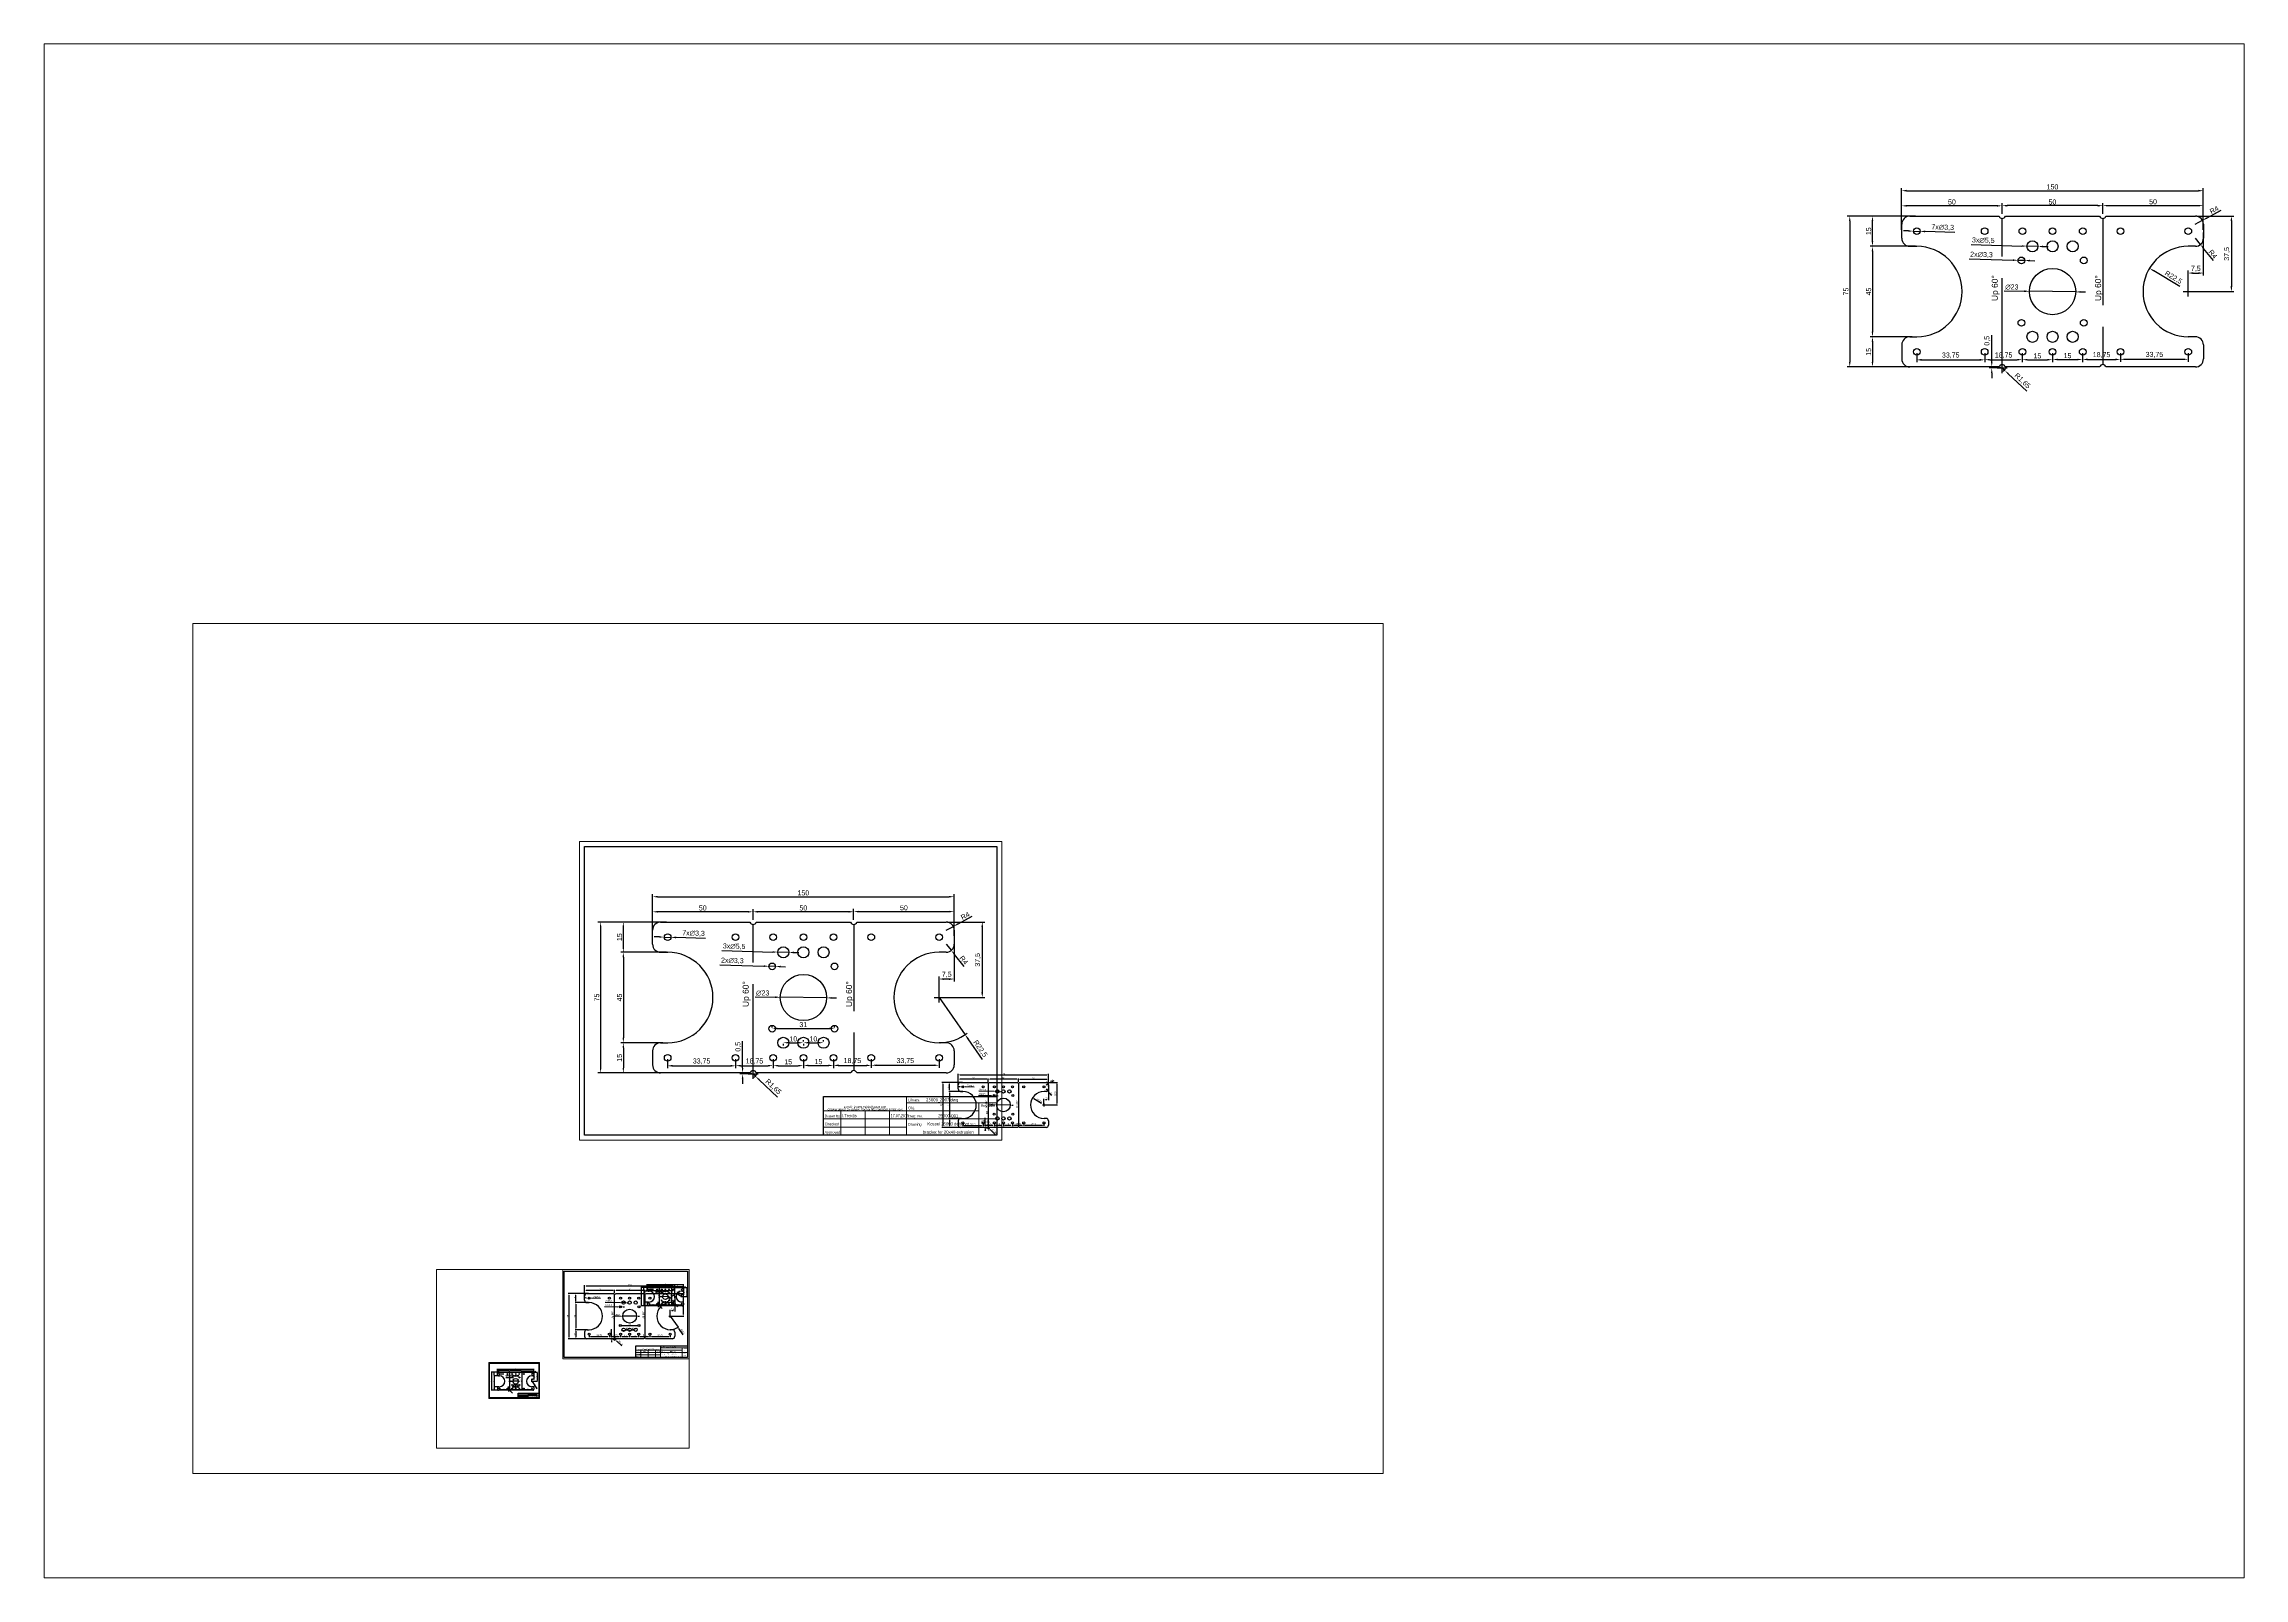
# Paper-space layout 'Layout1' of a CAD drawing. Header units: millimetres. Extents: x 0 to 408, y 0 to 285.
# The model-space entities are those that its viewports show. They can reach past a viewport. Long polylines and large blocks are cut down to what shows.
import ezdxf
from ezdxf.enums import TextEntityAlignment as Align

# ---------------------------------------------------------------- set-up
doc = ezdxf.new("R2010")
doc.units = ezdxf.units.MM
doc.linetypes.add('ACAD_ISO02W100', pattern=[15, 12, -3])
doc.layers.add('BORDER', color=7, linetype='Continuous')
doc.layers.add('Izmeri', color=1, linetype='Continuous', lineweight=25)
doc.layers.add('Neprintejas', color=2, linetype='Continuous', lineweight=15, plot=False)
doc.styles.add('ARIAL', font='Arial.ttf')
doc.styles.get("Standard").update_dxf_attribs({"font": 'Arial.ttf'})
doc.dimstyles.new('ISO-25', dxfattribs={"dimtxt": 2.5, "dimasz": 2.5, "dimexe": 1.25, "dimexo": 0.625, "dimtad": 1, "dimtxsty": 'Standard', "dimcen": 2.5, "dimadec": 0, "dimazin": 0, "dimtfac": 1, "dimtmove": 0, "dimatfit": 3, "dimfxl": 1, "dimarcsym": 0})

# ---------------------------------------------------------------- blocks, each defined once
blk = doc.blocks.new('A3')
for p, q in [((242.7, 43.4), (415, 43.4)), ((242.7, 5), (242.7, 43.4))]:
    blk.add_line(p, q)
at = {"lineweight": 15}
for p, q in [((242.7, 29.2), (325.2, 29.2)), ((259.7, 5), (259.7, 29.2)), ((283.9, 5), (283.9, 29.2)), ((308.2, 5), (308.2, 29.2)), ((325.2, 5), (325.2, 43.4)), ((325.2, 37.2), (415, 37.2)), ((325.2, 29.2), (397, 29.2)), ((397, 5), (397, 37.2)), ((242.7, 21.2), (325.2, 21.2)), ((242.7, 13.2), (325.2, 13.2)), ((325.2, 21.2), (415, 21.2))]:
    blk.add_line(p, q, dxfattribs=at)
blk.add_lwpolyline([(415, 5), (5, 5), (5, 292), (415, 292)], close=True)
at = {"layer": 'Neprintejas'}
blk.add_lwpolyline([(420, 0), (0, 0), (0, 297), (420, 297)], close=True, dxfattribs=at)
at = {"lineweight": 15, "style": 'ARIAL'}
for s, height, p in [('Drawn by', 2.6, (243.7, 22.9)), ('Obj.', 2.6, (326.7, 30.9)), ('Library.', 2.6, (326.7, 38.9)), ('Dwg. No.', 2.6, (326.7, 22.7)), ('Revision', 2.56, (399.1, 33.1)), ('Approved', 2.6, (243.7, 6.7)), ('Checked', 2.6, (243.7, 14.9)), ('Drawing', 2.6, (326.7, 14.7)), ('Scale', 2.56, (399.1, 17.1))]:
    blk.add_text(s, height=height, dxfattribs=at).set_placement(p)
at = {"lineweight": 15, "insert": (283.9, 29.2), "char_height": 5.76, "width": 82.553, "attachment_point": 8, "line_spacing_factor": 0.729225, "style": 'ARIAL'}
blk.add_mtext('{\\fArial|b0|i1|c186|p34;\\H0.34707x;e-mail.: imants.treidis@\\fArial|b0|i1|c0|p34;gmail.com\\POriginal design by Johann Rocholl http://deltabot.tumblr.com}', dxfattribs=at)
at = {"lineweight": 15, "insert": (344.6, 39.8), "char_height": 3, "width": 67.559, "attachment_point": 4, "style": 'ARIAL'}
blk.add_mtext('{\\fTahoma|b0|i0|c0|p34;\\C5;25000_2007.dwg}', dxfattribs=at)
at = {"layer": 'Izmeri', "color": 5, "lineweight": 15}
for tag, p in [('7', (260.8, 24.5)), ('9', (260.8, 16.5)), ('11', (260.8, 8.5)), ('10', (309.3, 16.5)), ('12', (309.3, 8.5))]:
    blk.add_attdef(tag, text='', height=3, dxfattribs=at).set_placement(p, align=Align.MIDDLE_LEFT)
at = {"layer": 'Izmeri', "color": 5, "lineweight": 15, "width": 0.7}
blk.add_attdef('8', text='', height=3, dxfattribs=at).set_placement((309.3, 24.5), align=Align.MIDDLE_LEFT)
at = {"layer": 'Izmeri', "color": 5, "lineweight": 15}
for tag, p in [('2', (366.6, 24.4)), ('1', (366.6, 32.5)), ('5', (405.1, 27.7)), ('4', (366.6, 8.1)), ('3', (366.6, 16.3)), ('6', (405.1, 11))]:
    blk.add_attdef(tag, text='', height=3, dxfattribs=at).set_placement(p, align=Align.MIDDLE_CENTER)
blk = doc.blocks.new('*D34')
at = {"layer": 'Defpoints', "color": 0, "transparency": 16777216}
for p in [(75, 50.1), (-75, 30), (75, 30)]:
    blk.add_point(p, dxfattribs=at)
at = {"layer": 'Izmeri', "color": 0, "lineweight": -2, "transparency": 16777216}
for p, q in [((-75, 30.6), (-75, 51.4)), ((-72.5, 50.1), (72.5, 50.1)), ((75, 30.6), (75, 51.4))]:
    blk.add_line(p, q, dxfattribs=at)
at = {"layer": 'Izmeri', "color": 0, "transparency": 16777216}
for points in [[(-72.5, 50.6), (-72.5, 49.7), (-75, 50.1)], [(72.5, 50.6), (72.5, 49.7), (75, 50.1)]]:
    blk.add_solid(points, dxfattribs=at)
at = {"layer": 'Izmeri', "color": 0, "transparency": 16777216, "insert": (0, 52), "char_height": 2.5, "attachment_point": 5}
blk.add_mtext('150', dxfattribs=at)
blk = doc.blocks.new('*D35')
at = {"layer": 'Defpoints', "color": 0, "transparency": 16777216}
for p in [(-89.5, 37.5), (-67.5, 37.5), (-67.5, 22.5)]:
    blk.add_point(p, dxfattribs=at)
at = {"layer": 'Izmeri', "color": 0, "lineweight": -2, "transparency": 16777216}
for p, q in [((-68.1, 37.5), (-90.7, 37.5)), ((-89.5, 25), (-89.5, 35)), ((-68.1, 22.5), (-90.7, 22.5))]:
    blk.add_line(p, q, dxfattribs=at)
at = {"layer": 'Izmeri', "color": 0, "transparency": 16777216}
for points in [[(-89.9, 35), (-89.1, 35), (-89.5, 37.5)], [(-89.9, 25), (-89.1, 25), (-89.5, 22.5)]]:
    blk.add_solid(points, dxfattribs=at)
at = {"layer": 'Izmeri', "color": 0, "transparency": 16777216, "insert": (-91.4, 30), "char_height": 2.5, "attachment_point": 5, "rotation": 90}
blk.add_mtext('15', dxfattribs=at)
blk = doc.blocks.new('*D36')
at = {"layer": 'Defpoints', "color": 0, "transparency": 16777216}
for p in [(-25, 42.7), (-25, 38), (25, 38)]:
    blk.add_point(p, dxfattribs=at)
at = {"layer": 'Izmeri', "color": 0, "lineweight": -2, "transparency": 16777216}
for p, q in [((-25, 38.6), (-25, 43.9)), ((25, 38.6), (25, 43.9)), ((22.5, 42.7), (-22.5, 42.7))]:
    blk.add_line(p, q, dxfattribs=at)
at = {"layer": 'Izmeri', "color": 0, "transparency": 16777216}
for points in [[(-22.5, 43.1), (-22.5, 42.2), (-25, 42.7)], [(22.5, 43.1), (22.5, 42.2), (25, 42.7)]]:
    blk.add_solid(points, dxfattribs=at)
at = {"layer": 'Izmeri', "color": 0, "transparency": 16777216, "insert": (0, 44.5), "char_height": 2.5, "attachment_point": 5}
blk.add_mtext('50', dxfattribs=at)
blk = doc.blocks.new('*D37')
at = {"layer": 'Defpoints', "color": 0, "transparency": 16777216}
for p in [(-75, 42.6), (-75, 37.5), (-25, 38)]:
    blk.add_point(p, dxfattribs=at)
at = {"layer": 'Izmeri', "color": 0, "lineweight": -2, "transparency": 16777216}
for p, q in [((-75, 38.1), (-75, 43.9)), ((-25, 38.6), (-25, 43.9)), ((-27.5, 42.6), (-72.5, 42.6))]:
    blk.add_line(p, q, dxfattribs=at)
at = {"layer": 'Izmeri', "color": 0, "transparency": 16777216}
for points in [[(-72.5, 43), (-72.5, 42.2), (-75, 42.6)], [(-27.5, 43), (-27.5, 42.2), (-25, 42.6)]]:
    blk.add_solid(points, dxfattribs=at)
at = {"layer": 'Izmeri', "color": 0, "transparency": 16777216, "insert": (-50, 44.5), "char_height": 2.5, "attachment_point": 5}
blk.add_mtext('50', dxfattribs=at)
blk = doc.blocks.new('*D38')
at = {"layer": 'Defpoints', "color": 0, "transparency": 16777216}
for p in [(25, 38), (75, 42.7), (75, 38)]:
    blk.add_point(p, dxfattribs=at)
at = {"layer": 'Izmeri', "color": 0, "lineweight": -2, "transparency": 16777216}
for p, q in [((25, 38.6), (25, 44)), ((75, 38.6), (75, 44)), ((27.5, 42.7), (72.5, 42.7))]:
    blk.add_line(p, q, dxfattribs=at)
at = {"layer": 'Izmeri', "color": 0, "transparency": 16777216}
for points in [[(27.5, 43.1), (27.5, 42.3), (25, 42.7)], [(72.5, 43.1), (72.5, 42.3), (75, 42.7)]]:
    blk.add_solid(points, dxfattribs=at)
at = {"layer": 'Izmeri', "color": 0, "transparency": 16777216, "insert": (50, 44.6), "char_height": 2.5, "attachment_point": 5}
blk.add_mtext('50', dxfattribs=at)
blk = doc.blocks.new('*D39')
at = {"layer": 'Defpoints', "color": 0, "transparency": 16777216}
for p in [(-67.5, -30), (-33.7, -30), (-33.7, -34)]:
    blk.add_point(p, dxfattribs=at)
at = {"layer": 'Izmeri', "color": 0, "lineweight": -2, "transparency": 16777216}
for p, q in [((-67.5, -30.6), (-67.5, -35.2)), ((-33.7, -30.6), (-33.7, -35.2)), ((-65, -34), (-36.2, -34))]:
    blk.add_line(p, q, dxfattribs=at)
at = {"layer": 'Izmeri', "color": 0, "transparency": 16777216}
for points in [[(-65, -33.5), (-65, -34.4), (-67.5, -34)], [(-36.2, -33.5), (-36.2, -34.4), (-33.7, -34)]]:
    blk.add_solid(points, dxfattribs=at)
at = {"layer": 'Izmeri', "color": 0, "transparency": 16777216, "insert": (-50.6, -31.8), "char_height": 2.5, "attachment_point": 5}
blk.add_mtext('33,75', dxfattribs=at)
blk = doc.blocks.new('*D40')
at = {"layer": 'Defpoints', "color": 0, "transparency": 16777216}
for p in [(-33.7, -30), (-15, -30), (-15, -33.9)]:
    blk.add_point(p, dxfattribs=at)
at = {"layer": 'Izmeri', "color": 0, "lineweight": -2, "transparency": 16777216}
for p, q in [((-33.7, -30.6), (-33.7, -35.1)), ((-15, -30.6), (-15, -35.1)), ((-31.2, -33.9), (-17.5, -33.9))]:
    blk.add_line(p, q, dxfattribs=at)
at = {"layer": 'Izmeri', "color": 0, "transparency": 16777216}
for points in [[(-31.2, -33.5), (-31.2, -34.3), (-33.7, -33.9)], [(-17.5, -33.5), (-17.5, -34.3), (-15, -33.9)]]:
    blk.add_solid(points, dxfattribs=at)
at = {"layer": 'Izmeri', "color": 0, "transparency": 16777216, "insert": (-24.3, -31.8), "char_height": 2.5, "attachment_point": 5}
blk.add_mtext('18,75', dxfattribs=at)
blk = doc.blocks.new('*D41')
at = {"layer": 'Defpoints', "color": 0, "transparency": 16777216}
for p in [(-15, -30), (0, -30), (0, -33.9)]:
    blk.add_point(p, dxfattribs=at)
at = {"layer": 'Izmeri', "color": 0, "lineweight": -2, "transparency": 16777216}
for p, q in [((-15, -30.6), (-15, -35.1)), ((0, -30.6), (0, -35.1)), ((-12.5, -33.9), (-2.5, -33.9))]:
    blk.add_line(p, q, dxfattribs=at)
at = {"layer": 'Izmeri', "color": 0, "transparency": 16777216}
for points in [[(-12.5, -33.5), (-12.5, -34.3), (-15, -33.9)], [(-2.5, -33.5), (-2.5, -34.3), (0, -33.9)]]:
    blk.add_solid(points, dxfattribs=at)
at = {"layer": 'Izmeri', "color": 0, "transparency": 16777216, "insert": (-7.5, -32), "char_height": 2.5, "attachment_point": 5}
blk.add_mtext('15', dxfattribs=at)
blk = doc.blocks.new('*D42')
at = {"layer": 'Defpoints', "color": 0, "transparency": 16777216}
for p in [(0, -30), (15, -30), (15, -33.8)]:
    blk.add_point(p, dxfattribs=at)
at = {"layer": 'Izmeri', "color": 0, "lineweight": -2, "transparency": 16777216}
for p, q in [((0, -30.6), (0, -35.1)), ((15, -30.6), (15, -35.1)), ((2.5, -33.8), (12.5, -33.8))]:
    blk.add_line(p, q, dxfattribs=at)
at = {"layer": 'Izmeri', "color": 0, "transparency": 16777216}
for points in [[(2.5, -33.4), (2.5, -34.2), (0, -33.8)], [(12.5, -33.4), (12.5, -34.2), (15, -33.8)]]:
    blk.add_solid(points, dxfattribs=at)
at = {"layer": 'Izmeri', "color": 0, "transparency": 16777216, "insert": (7.5, -31.9), "char_height": 2.5, "attachment_point": 5}
blk.add_mtext('15', dxfattribs=at)
blk = doc.blocks.new('*D43')
at = {"layer": 'Defpoints', "color": 0, "transparency": 16777216}
for p in [(15, -30), (33.8, -30), (33.8, -33.8)]:
    blk.add_point(p, dxfattribs=at)
at = {"layer": 'Izmeri', "color": 0, "lineweight": -2, "transparency": 16777216}
for p, q in [((15, -30.6), (15, -35)), ((33.8, -30.6), (33.8, -35)), ((17.5, -33.8), (31.3, -33.8))]:
    blk.add_line(p, q, dxfattribs=at)
at = {"layer": 'Izmeri', "color": 0, "transparency": 16777216}
for points in [[(17.5, -33.3), (17.5, -34.2), (15, -33.8)], [(31.3, -33.3), (31.3, -34.2), (33.8, -33.8)]]:
    blk.add_solid(points, dxfattribs=at)
at = {"layer": 'Izmeri', "color": 0, "transparency": 16777216, "insert": (24.4, -31.6), "char_height": 2.5, "attachment_point": 5}
blk.add_mtext('18,75', dxfattribs=at)
blk = doc.blocks.new('*D44')
at = {"layer": 'Defpoints', "color": 0, "transparency": 16777216}
for p in [(33.8, -30), (67.5, -30), (67.5, -33.7)]:
    blk.add_point(p, dxfattribs=at)
at = {"layer": 'Izmeri', "color": 0, "lineweight": -2, "transparency": 16777216}
for p, q in [((33.8, -30.6), (33.8, -34.9)), ((67.5, -30.6), (67.5, -34.9)), ((36.3, -33.7), (65, -33.7))]:
    blk.add_line(p, q, dxfattribs=at)
at = {"layer": 'Izmeri', "color": 0, "transparency": 16777216}
for points in [[(36.3, -33.3), (36.3, -34.1), (33.8, -33.7)], [(65, -33.3), (65, -34.1), (67.5, -33.7)]]:
    blk.add_solid(points, dxfattribs=at)
at = {"layer": 'Izmeri', "color": 0, "transparency": 16777216, "insert": (50.7, -31.5), "char_height": 2.5, "attachment_point": 5}
blk.add_mtext('33,75', dxfattribs=at)
blk = doc.blocks.new('*D45')
at = {"layer": 'Defpoints', "color": 0, "transparency": 16777216}
for p in [(-67.5, 37.5), (-100.8, -37.5), (-67.5, -37.5)]:
    blk.add_point(p, dxfattribs=at)
at = {"layer": 'Izmeri', "color": 0, "lineweight": -2, "transparency": 16777216}
for p, q in [((-68.1, 37.5), (-102.1, 37.5)), ((-100.8, 35), (-100.8, -35)), ((-68.1, -37.5), (-102.1, -37.5))]:
    blk.add_line(p, q, dxfattribs=at)
at = {"layer": 'Izmeri', "color": 0, "transparency": 16777216}
for points in [[(-101.2, 35), (-100.4, 35), (-100.8, 37.5)], [(-101.2, -35), (-100.4, -35), (-100.8, -37.5)]]:
    blk.add_solid(points, dxfattribs=at)
at = {"layer": 'Izmeri', "color": 0, "transparency": 16777216, "insert": (-102.7, 0), "char_height": 2.5, "attachment_point": 5, "rotation": 90}
blk.add_mtext('75', dxfattribs=at)
blk = doc.blocks.new('*D46')
at = {"layer": 'Defpoints', "color": 0, "transparency": 16777216}
for p in [(-71, -22.5), (-89.5, -37.5), (-71, -37.5)]:
    blk.add_point(p, dxfattribs=at)
at = {"layer": 'Izmeri', "color": 0, "lineweight": -2, "transparency": 16777216}
for p, q in [((-71.6, -22.5), (-90.7, -22.5)), ((-89.5, -25), (-89.5, -35)), ((-71.6, -37.5), (-90.7, -37.5))]:
    blk.add_line(p, q, dxfattribs=at)
at = {"layer": 'Izmeri', "color": 0, "transparency": 16777216}
for points in [[(-89.9, -25), (-89.1, -25), (-89.5, -22.5)], [(-89.9, -35), (-89.1, -35), (-89.5, -37.5)]]:
    blk.add_solid(points, dxfattribs=at)
at = {"layer": 'Izmeri', "color": 0, "transparency": 16777216, "insert": (-91.4, -30), "char_height": 2.5, "attachment_point": 5, "rotation": 90}
blk.add_mtext('15', dxfattribs=at)
blk = doc.blocks.new('*D47')
at = {"layer": 'Defpoints', "color": 0, "transparency": 16777216}
for p in [(-69.1, 30), (-65.8, 29.9)]:
    blk.add_point(p, dxfattribs=at)
at = {"layer": 'Izmeri', "color": 0, "lineweight": -2, "transparency": 16777216}
for p, q in [((-71.6, 30.1), (-74.1, 30.2)), ((-69.1, 30), (-65.8, 29.9)), ((-48.6, 29.4), (-63.3, 29.9))]:
    blk.add_line(p, q, dxfattribs=at)
at = {"layer": 'Izmeri', "color": 0, "transparency": 16777216}
for points in [[(-71.6, 30.5), (-71.6, 29.7), (-69.1, 30)], [(-63.3, 30.3), (-63.3, 29.4), (-65.8, 29.9)]]:
    blk.add_solid(points, dxfattribs=at)
at = {"layer": 'Izmeri', "color": 0, "transparency": 16777216, "insert": (-54.6, 31.8), "char_height": 2.5, "attachment_point": 5, "rotation": 358.3085}
blk.add_mtext('7x∅3,3', dxfattribs=at)
blk = doc.blocks.new('*D48')
at = {"layer": 'Defpoints', "color": 0, "transparency": 16777216}
for p in [(-12.7, 22.6), (-7.2, 22.4)]:
    blk.add_point(p, dxfattribs=at)
at = {"layer": 'Izmeri', "color": 0, "lineweight": -2, "transparency": 16777216}
for p, q in [((-40.5, 23.3), (-15.2, 22.6)), ((-7.2, 22.4), (-12.7, 22.6)), ((-4.7, 22.3), (-2.2, 22.3))]:
    blk.add_line(p, q, dxfattribs=at)
at = {"layer": 'Izmeri', "color": 0, "transparency": 16777216}
for points in [[(-15.2, 23), (-15.2, 22.2), (-12.7, 22.6)], [(-4.7, 22.8), (-4.7, 21.9), (-7.2, 22.4)]]:
    blk.add_solid(points, dxfattribs=at)
at = {"layer": 'Izmeri', "color": 0, "transparency": 16777216, "insert": (-34.4, 25.3), "char_height": 2.5, "attachment_point": 5, "rotation": 358.4952}
blk.add_mtext('3x∅5,5', dxfattribs=at)
blk = doc.blocks.new('*D49')
at = {"layer": 'Defpoints', "color": 0, "transparency": 16777216}
for p in [(-17.1, 15.5), (-13.8, 15.4)]:
    blk.add_point(p, dxfattribs=at)
at = {"layer": 'Izmeri', "color": 0, "lineweight": -2, "transparency": 16777216}
for p, q in [((-41.5, 16.2), (-19.6, 15.6)), ((-13.8, 15.4), (-17.1, 15.5)), ((-11.3, 15.4), (-8.8, 15.3))]:
    blk.add_line(p, q, dxfattribs=at)
at = {"layer": 'Izmeri', "color": 0, "transparency": 16777216}
for points in [[(-19.6, 16), (-19.6, 15.2), (-17.1, 15.5)], [(-11.3, 15.8), (-11.3, 14.9), (-13.8, 15.4)]]:
    blk.add_solid(points, dxfattribs=at)
at = {"layer": 'Izmeri', "color": 0, "transparency": 16777216, "insert": (-35.3, 18.2), "char_height": 2.5, "attachment_point": 5, "rotation": 358.3813}
blk.add_mtext('2x∅3,3', dxfattribs=at)
blk = doc.blocks.new('*D50')
at = {"layer": 'Defpoints', "color": 0, "transparency": 16777216}
for p in [(-11.5, 0.1), (11.5, -0.2)]:
    blk.add_point(p, dxfattribs=at)
at = {"layer": 'Izmeri', "color": 0, "lineweight": -2, "transparency": 16777216}
for p, q in [((-24, 0.3), (-14, 0.2)), ((11.5, -0.2), (-11.5, 0.1)), ((14, -0.2), (16.5, -0.2))]:
    blk.add_line(p, q, dxfattribs=at)
at = {"layer": 'Izmeri', "color": 0, "transparency": 16777216}
for points in [[(-14, 0.6), (-14, -0.3), (-11.5, 0.1)], [(14, 0.2), (14, -0.6), (11.5, -0.2)]]:
    blk.add_solid(points, dxfattribs=at)
at = {"layer": 'Izmeri', "color": 0, "transparency": 16777216, "insert": (-20.2, 2.2), "char_height": 2.5, "attachment_point": 5, "rotation": 359.2676}
blk.add_mtext('∅23', dxfattribs=at)
blk = doc.blocks.new('*D51')
at = {"layer": 'Defpoints', "color": 0, "transparency": 16777216}
for p in [(48.2, 11.6), (67.5, 0)]:
    blk.add_point(p, dxfattribs=at)
at = {"layer": 'Izmeri', "color": 0, "lineweight": -2, "transparency": 16777216}
blk.add_line((63.4, 2.5), (50.4, 10.3), dxfattribs=at)
at = {"layer": 'Izmeri', "color": 0, "transparency": 16777216}
blk.add_solid([(50.6, 10.6), (50.2, 9.9), (48.2, 11.6)], dxfattribs=at)
at = {"layer": 'Izmeri', "color": 0, "transparency": 16777216, "insert": (60.1, 6.9), "char_height": 2.5, "attachment_point": 5, "rotation": 329.0343}
blk.add_mtext('R22,5', dxfattribs=at)
blk = doc.blocks.new('*D52')
at = {"layer": 'Defpoints', "color": 0, "transparency": 16777216}
for p in [(71, 26.5), (73.5, 23.4)]:
    blk.add_point(p, dxfattribs=at)
at = {"layer": 'Izmeri', "color": 0, "lineweight": -2, "transparency": 16777216}
for p, q in [((71, 26.5), (73.5, 23.4)), ((80, 15.4), (75.1, 21.4))]:
    blk.add_line(p, q, dxfattribs=at)
at = {"layer": 'Izmeri', "color": 0, "transparency": 16777216}
blk.add_solid([(75.4, 21.7), (74.8, 21.2), (73.5, 23.4)], dxfattribs=at)
at = {"layer": 'Izmeri', "color": 0, "transparency": 16777216, "insert": (79.8, 18.6), "char_height": 2.5, "attachment_point": 5, "rotation": 308.8697}
blk.add_mtext('R4', dxfattribs=at)
blk = doc.blocks.new('*D53')
at = {"layer": 'Defpoints', "color": 0, "transparency": 16777216}
for p in [(71, 33.5), (74.6, 35.4)]:
    blk.add_point(p, dxfattribs=at)
at = {"layer": 'Izmeri', "color": 0, "lineweight": -2, "transparency": 16777216}
for p, q in [((71, 33.5), (74.6, 35.4)), ((83.7, 40.2), (76.8, 36.5))]:
    blk.add_line(p, q, dxfattribs=at)
at = {"layer": 'Izmeri', "color": 0, "transparency": 16777216}
blk.add_solid([(76.6, 36.9), (77, 36.2), (74.6, 35.4)], dxfattribs=at)
at = {"layer": 'Izmeri', "color": 0, "transparency": 16777216, "insert": (80.4, 40.6), "char_height": 2.5, "attachment_point": 5, "rotation": 27.893}
blk.add_mtext('R4', dxfattribs=at)
blk = doc.blocks.new('*D54')
at = {"layer": 'Defpoints', "color": 0, "transparency": 16777216}
for p in [(-25, -38), (-23.8, -39.2)]:
    blk.add_point(p, dxfattribs=at)
at = {"layer": 'Izmeri', "color": 0, "lineweight": -2, "transparency": 16777216}
for p, q in [((-25, -38), (-23.8, -39.2)), ((-12.8, -49.5), (-22, -40.9))]:
    blk.add_line(p, q, dxfattribs=at)
blk.add_arc((-25, -38), 1.65, 273.1684, 355.9368, dxfattribs=at)
at = {"layer": 'Izmeri', "color": 0, "transparency": 16777216}
blk.add_solid([(-21.7, -40.6), (-22.2, -41.2), (-23.8, -39.2)], dxfattribs=at)
at = {"layer": 'Izmeri', "color": 0, "transparency": 16777216, "insert": (-15, -44.5), "char_height": 2.5, "attachment_point": 5, "rotation": 316.5743}
blk.add_mtext('R1,65', dxfattribs=at)
blk = doc.blocks.new('*D55')
at = {"layer": 'Defpoints', "color": 0, "transparency": 16777216}
for p in [(-30.2, -37.5), (-26.5, -37.5), (-25, -38)]:
    blk.add_point(p, dxfattribs=at)
at = {"layer": 'Izmeri', "color": 0, "lineweight": -2, "transparency": 16777216}
for p, q in [((-30.2, -35), (-30.2, -21.7)), ((-27.2, -37.5), (-31.5, -37.5)), ((-25.6, -38), (-31.5, -38)), ((-30.2, -38), (-30.2, -37.5)), ((-30.2, -40.5), (-30.2, -43))]:
    blk.add_line(p, q, dxfattribs=at)
at = {"layer": 'Izmeri', "color": 0, "transparency": 16777216}
for points in [[(-30.6, -35), (-29.8, -35), (-30.2, -37.5)], [(-30.6, -40.5), (-29.8, -40.5), (-30.2, -38)]]:
    blk.add_solid(points, dxfattribs=at)
at = {"layer": 'Izmeri', "color": 0, "transparency": 16777216, "insert": (-32.4, -24.5), "char_height": 2.5, "attachment_point": 5, "rotation": 90}
blk.add_mtext('0,5', dxfattribs=at)
blk = doc.blocks.new('*D56')
at = {"layer": 'Defpoints', "color": 0, "transparency": 16777216}
for p in [(71, 37.5), (67.5, 0), (89, 0)]:
    blk.add_point(p, dxfattribs=at)
at = {"layer": 'Izmeri', "color": 0, "lineweight": -2, "transparency": 16777216}
for p, q in [((71.7, 37.5), (90.2, 37.5)), ((89, 35), (89, 2.5)), ((68.2, 0), (90.2, 0))]:
    blk.add_line(p, q, dxfattribs=at)
at = {"layer": 'Izmeri', "color": 0, "transparency": 16777216}
for points in [[(88.5, 35), (89.4, 35), (89, 37.5)], [(88.5, 2.5), (89.4, 2.5), (89, 0)]]:
    blk.add_solid(points, dxfattribs=at)
at = {"layer": 'Izmeri', "color": 0, "transparency": 16777216, "insert": (86.8, 18.7), "char_height": 2.5, "attachment_point": 5, "rotation": 90}
blk.add_mtext('37,5', dxfattribs=at)
blk = doc.blocks.new('*D57')
at = {"layer": 'Defpoints', "color": 0, "transparency": 16777216}
for p in [(75, 30), (75, 9.2), (67.5, 0)]:
    blk.add_point(p, dxfattribs=at)
at = {"layer": 'Izmeri', "color": 0, "lineweight": -2, "transparency": 16777216}
for p, q in [((75, 29.4), (75, 7.9)), ((67.5, 0.6), (67.5, 10.4)), ((70, 9.2), (72.5, 9.2))]:
    blk.add_line(p, q, dxfattribs=at)
at = {"layer": 'Izmeri', "color": 0, "transparency": 16777216}
for points in [[(70, 9.6), (70, 8.7), (67.5, 9.2)], [(72.5, 9.6), (72.5, 8.7), (75, 9.2)]]:
    blk.add_solid(points, dxfattribs=at)
at = {"layer": 'Izmeri', "color": 0, "transparency": 16777216, "insert": (71.3, 11.3), "char_height": 2.5, "attachment_point": 5}
blk.add_mtext('7,5', dxfattribs=at)
blk = doc.blocks.new('*D58')
at = {"layer": 'Defpoints', "color": 0, "transparency": 16777216}
for p in [(-69.2, 22.5), (-89.5, -22.5), (-69.2, -22.5)]:
    blk.add_point(p, dxfattribs=at)
at = {"layer": 'Izmeri', "color": 0, "lineweight": -2, "transparency": 16777216}
for p, q in [((-69.8, 22.5), (-90.7, 22.5)), ((-89.5, 20), (-89.5, -20)), ((-69.8, -22.5), (-90.7, -22.5))]:
    blk.add_line(p, q, dxfattribs=at)
at = {"layer": 'Izmeri', "color": 0, "transparency": 16777216}
for points in [[(-89.9, 20), (-89.1, 20), (-89.5, 22.5)], [(-89.9, -20), (-89.1, -20), (-89.5, -22.5)]]:
    blk.add_solid(points, dxfattribs=at)
at = {"layer": 'Izmeri', "color": 0, "transparency": 16777216, "insert": (-91.4, 0), "char_height": 2.5, "attachment_point": 5, "rotation": 90}
blk.add_mtext('45', dxfattribs=at)
blk = doc.blocks.new('*D85')
at = {"layer": 'Defpoints', "color": 0, "transparency": 16777216}
for p in [(-546.1, -300.9), (-696.1, -321), (-546.1, -321)]:
    blk.add_point(p, dxfattribs=at)
at = {"layer": 'Izmeri', "color": 0, "lineweight": -2, "transparency": 16777216}
for p, q in [((-696.1, -320.4), (-696.1, -299.6)), ((-693.6, -300.9), (-548.6, -300.9)), ((-546.1, -320.4), (-546.1, -299.6))]:
    blk.add_line(p, q, dxfattribs=at)
at = {"layer": 'Izmeri', "color": 0, "transparency": 16777216}
for points in [[(-693.6, -300.5), (-693.6, -301.3), (-696.1, -300.9)], [(-548.6, -300.5), (-548.6, -301.3), (-546.1, -300.9)]]:
    blk.add_solid(points, dxfattribs=at)
at = {"layer": 'Izmeri', "color": 0, "transparency": 16777216, "insert": (-621.1, -299), "char_height": 2.5, "attachment_point": 5}
blk.add_mtext('150', dxfattribs=at)
blk = doc.blocks.new('*D86')
at = {"layer": 'Defpoints', "color": 0, "transparency": 16777216}
for p in [(-710.6, -313.5), (-688.6, -313.5), (-688.6, -328.5)]:
    blk.add_point(p, dxfattribs=at)
at = {"layer": 'Izmeri', "color": 0, "lineweight": -2, "transparency": 16777216}
for p, q in [((-689.2, -313.5), (-711.8, -313.5)), ((-710.6, -326), (-710.6, -316)), ((-689.2, -328.5), (-711.8, -328.5))]:
    blk.add_line(p, q, dxfattribs=at)
at = {"layer": 'Izmeri', "color": 0, "transparency": 16777216}
for points in [[(-711, -316), (-710.2, -316), (-710.6, -313.5)], [(-711, -326), (-710.2, -326), (-710.6, -328.5)]]:
    blk.add_solid(points, dxfattribs=at)
at = {"layer": 'Izmeri', "color": 0, "transparency": 16777216, "insert": (-712.5, -321), "char_height": 2.5, "attachment_point": 5, "rotation": 90}
blk.add_mtext('15', dxfattribs=at)
blk = doc.blocks.new('*D87')
at = {"layer": 'Defpoints', "color": 0, "transparency": 16777216}
for p in [(-646.1, -308.4), (-646.1, -313), (-596.1, -313)]:
    blk.add_point(p, dxfattribs=at)
at = {"layer": 'Izmeri', "color": 0, "lineweight": -2, "transparency": 16777216}
for p, q in [((-646.1, -312.4), (-646.1, -307.1)), ((-598.6, -308.4), (-643.6, -308.4)), ((-596.1, -312.4), (-596.1, -307.1))]:
    blk.add_line(p, q, dxfattribs=at)
at = {"layer": 'Izmeri', "color": 0, "transparency": 16777216}
for points in [[(-643.6, -307.9), (-643.6, -308.8), (-646.1, -308.4)], [(-598.6, -307.9), (-598.6, -308.8), (-596.1, -308.4)]]:
    blk.add_solid(points, dxfattribs=at)
at = {"layer": 'Izmeri', "color": 0, "transparency": 16777216, "insert": (-621.1, -306.5), "char_height": 2.5, "attachment_point": 5}
blk.add_mtext('50', dxfattribs=at)
blk = doc.blocks.new('*D88')
at = {"layer": 'Defpoints', "color": 0, "transparency": 16777216}
for p in [(-696.1, -308.4), (-696.1, -313.5), (-646.1, -313)]:
    blk.add_point(p, dxfattribs=at)
at = {"layer": 'Izmeri', "color": 0, "lineweight": -2, "transparency": 16777216}
for p, q in [((-696.1, -312.9), (-696.1, -307.1)), ((-648.6, -308.4), (-693.6, -308.4)), ((-646.1, -312.4), (-646.1, -307.1))]:
    blk.add_line(p, q, dxfattribs=at)
at = {"layer": 'Izmeri', "color": 0, "transparency": 16777216}
for points in [[(-693.6, -308), (-693.6, -308.8), (-696.1, -308.4)], [(-648.6, -308), (-648.6, -308.8), (-646.1, -308.4)]]:
    blk.add_solid(points, dxfattribs=at)
at = {"layer": 'Izmeri', "color": 0, "transparency": 16777216, "insert": (-671.1, -306.5), "char_height": 2.5, "attachment_point": 5}
blk.add_mtext('50', dxfattribs=at)
blk = doc.blocks.new('*D89')
at = {"layer": 'Defpoints', "color": 0, "transparency": 16777216}
for p in [(-596.1, -313), (-546.1, -308.3), (-546.1, -313)]:
    blk.add_point(p, dxfattribs=at)
at = {"layer": 'Izmeri', "color": 0, "lineweight": -2, "transparency": 16777216}
for p, q in [((-596.1, -312.4), (-596.1, -307)), ((-593.6, -308.3), (-548.6, -308.3)), ((-546.1, -312.4), (-546.1, -307))]:
    blk.add_line(p, q, dxfattribs=at)
at = {"layer": 'Izmeri', "color": 0, "transparency": 16777216}
for points in [[(-593.6, -307.9), (-593.6, -308.7), (-596.1, -308.3)], [(-548.6, -307.9), (-548.6, -308.7), (-546.1, -308.3)]]:
    blk.add_solid(points, dxfattribs=at)
at = {"layer": 'Izmeri', "color": 0, "transparency": 16777216, "insert": (-571.1, -306.4), "char_height": 2.5, "attachment_point": 5}
blk.add_mtext('50', dxfattribs=at)
blk = doc.blocks.new('*D90')
at = {"layer": 'Defpoints', "color": 0, "transparency": 16777216}
for p in [(-688.6, -381), (-654.8, -381), (-654.8, -385)]:
    blk.add_point(p, dxfattribs=at)
at = {"layer": 'Izmeri', "color": 0, "lineweight": -2, "transparency": 16777216}
for p, q in [((-688.6, -381.6), (-688.6, -386.2)), ((-654.8, -381.6), (-654.8, -386.2)), ((-686.1, -385), (-657.3, -385))]:
    blk.add_line(p, q, dxfattribs=at)
at = {"layer": 'Izmeri', "color": 0, "transparency": 16777216}
for points in [[(-686.1, -384.5), (-686.1, -385.4), (-688.6, -385)], [(-657.3, -384.5), (-657.3, -385.4), (-654.8, -385)]]:
    blk.add_solid(points, dxfattribs=at)
at = {"layer": 'Izmeri', "color": 0, "transparency": 16777216, "insert": (-671.7, -382.8), "char_height": 2.5, "attachment_point": 5}
blk.add_mtext('33,75', dxfattribs=at)
blk = doc.blocks.new('*D91')
at = {"layer": 'Defpoints', "color": 0, "transparency": 16777216}
for p in [(-654.8, -381), (-636.1, -381), (-636.1, -384.9)]:
    blk.add_point(p, dxfattribs=at)
at = {"layer": 'Izmeri', "color": 0, "lineweight": -2, "transparency": 16777216}
for p, q in [((-654.8, -381.6), (-654.8, -386.1)), ((-636.1, -381.6), (-636.1, -386.1)), ((-652.3, -384.9), (-638.6, -384.9))]:
    blk.add_line(p, q, dxfattribs=at)
at = {"layer": 'Izmeri', "color": 0, "transparency": 16777216}
for points in [[(-652.3, -384.5), (-652.3, -385.3), (-654.8, -384.9)], [(-638.6, -384.5), (-638.6, -385.3), (-636.1, -384.9)]]:
    blk.add_solid(points, dxfattribs=at)
at = {"layer": 'Izmeri', "color": 0, "transparency": 16777216, "insert": (-645.4, -382.8), "char_height": 2.5, "attachment_point": 5}
blk.add_mtext('18,75', dxfattribs=at)
blk = doc.blocks.new('*D92')
at = {"layer": 'Defpoints', "color": 0, "transparency": 16777216}
for p in [(-636.1, -381), (-621.1, -381), (-621.1, -384.9)]:
    blk.add_point(p, dxfattribs=at)
at = {"layer": 'Izmeri', "color": 0, "lineweight": -2, "transparency": 16777216}
for p, q in [((-636.1, -381.6), (-636.1, -386.1)), ((-621.1, -381.6), (-621.1, -386.1)), ((-633.6, -384.9), (-623.6, -384.9))]:
    blk.add_line(p, q, dxfattribs=at)
at = {"layer": 'Izmeri', "color": 0, "transparency": 16777216}
for points in [[(-633.6, -384.5), (-633.6, -385.3), (-636.1, -384.9)], [(-623.6, -384.5), (-623.6, -385.3), (-621.1, -384.9)]]:
    blk.add_solid(points, dxfattribs=at)
at = {"layer": 'Izmeri', "color": 0, "transparency": 16777216, "insert": (-628.6, -383), "char_height": 2.5, "attachment_point": 5}
blk.add_mtext('15', dxfattribs=at)
blk = doc.blocks.new('*D93')
at = {"layer": 'Defpoints', "color": 0, "transparency": 16777216}
for p in [(-621.1, -381), (-606.1, -381), (-606.1, -384.8)]:
    blk.add_point(p, dxfattribs=at)
at = {"layer": 'Izmeri', "color": 0, "lineweight": -2, "transparency": 16777216}
for p, q in [((-621.1, -381.6), (-621.1, -386.1)), ((-606.1, -381.6), (-606.1, -386.1)), ((-618.6, -384.8), (-608.6, -384.8))]:
    blk.add_line(p, q, dxfattribs=at)
at = {"layer": 'Izmeri', "color": 0, "transparency": 16777216}
for points in [[(-618.6, -384.4), (-618.6, -385.2), (-621.1, -384.8)], [(-608.6, -384.4), (-608.6, -385.2), (-606.1, -384.8)]]:
    blk.add_solid(points, dxfattribs=at)
at = {"layer": 'Izmeri', "color": 0, "transparency": 16777216, "insert": (-613.6, -382.9), "char_height": 2.5, "attachment_point": 5}
blk.add_mtext('15', dxfattribs=at)
blk = doc.blocks.new('*D94')
at = {"layer": 'Defpoints', "color": 0, "transparency": 16777216}
for p in [(-606.1, -381), (-587.3, -381), (-587.3, -384.8)]:
    blk.add_point(p, dxfattribs=at)
at = {"layer": 'Izmeri', "color": 0, "lineweight": -2, "transparency": 16777216}
for p, q in [((-606.1, -381.6), (-606.1, -386)), ((-587.3, -381.6), (-587.3, -386)), ((-603.6, -384.8), (-589.8, -384.8))]:
    blk.add_line(p, q, dxfattribs=at)
at = {"layer": 'Izmeri', "color": 0, "transparency": 16777216}
for points in [[(-603.6, -384.3), (-603.6, -385.2), (-606.1, -384.8)], [(-589.8, -384.3), (-589.8, -385.2), (-587.3, -384.8)]]:
    blk.add_solid(points, dxfattribs=at)
at = {"layer": 'Izmeri', "color": 0, "transparency": 16777216, "insert": (-596.7, -382.6), "char_height": 2.5, "attachment_point": 5}
blk.add_mtext('18,75', dxfattribs=at)
blk = doc.blocks.new('*D95')
at = {"layer": 'Defpoints', "color": 0, "transparency": 16777216}
for p in [(-587.3, -381), (-553.6, -381), (-553.6, -384.7)]:
    blk.add_point(p, dxfattribs=at)
at = {"layer": 'Izmeri', "color": 0, "lineweight": -2, "transparency": 16777216}
for p, q in [((-587.3, -381.6), (-587.3, -385.9)), ((-553.6, -381.6), (-553.6, -385.9)), ((-584.8, -384.7), (-556.1, -384.7))]:
    blk.add_line(p, q, dxfattribs=at)
at = {"layer": 'Izmeri', "color": 0, "transparency": 16777216}
for points in [[(-584.8, -384.3), (-584.8, -385.1), (-587.3, -384.7)], [(-556.1, -384.3), (-556.1, -385.1), (-553.6, -384.7)]]:
    blk.add_solid(points, dxfattribs=at)
at = {"layer": 'Izmeri', "color": 0, "transparency": 16777216, "insert": (-570.4, -382.6), "char_height": 2.5, "attachment_point": 5}
blk.add_mtext('33,75', dxfattribs=at)
blk = doc.blocks.new('*D84')
at = {"layer": 'Defpoints', "color": 0, "transparency": 16777216}
for p in [(-688.6, -313.5), (-721.9, -388.5), (-688.6, -388.5)]:
    blk.add_point(p, dxfattribs=at)
at = {"layer": 'Izmeri', "color": 0, "lineweight": -2, "transparency": 16777216}
for p, q in [((-689.2, -313.5), (-723.2, -313.5)), ((-721.9, -316), (-721.9, -386)), ((-689.2, -388.5), (-723.2, -388.5))]:
    blk.add_line(p, q, dxfattribs=at)
at = {"layer": 'Izmeri', "color": 0, "transparency": 16777216}
for points in [[(-722.3, -316), (-721.5, -316), (-721.9, -313.5)], [(-722.3, -386), (-721.5, -386), (-721.9, -388.5)]]:
    blk.add_solid(points, dxfattribs=at)
at = {"layer": 'Izmeri', "color": 0, "transparency": 16777216, "insert": (-723.8, -351), "char_height": 2.5, "attachment_point": 5, "rotation": 90}
blk.add_mtext('75', dxfattribs=at)
blk = doc.blocks.new('*D96')
at = {"layer": 'Defpoints', "color": 0, "transparency": 16777216}
for p in [(-692.1, -373.5), (-710.6, -388.5), (-692.1, -388.5)]:
    blk.add_point(p, dxfattribs=at)
at = {"layer": 'Izmeri', "color": 0, "lineweight": -2, "transparency": 16777216}
for p, q in [((-692.7, -373.5), (-711.8, -373.5)), ((-710.6, -376), (-710.6, -386)), ((-692.7, -388.5), (-711.8, -388.5))]:
    blk.add_line(p, q, dxfattribs=at)
at = {"layer": 'Izmeri', "color": 0, "transparency": 16777216}
for points in [[(-711, -376), (-710.2, -376), (-710.6, -373.5)], [(-711, -386), (-710.2, -386), (-710.6, -388.5)]]:
    blk.add_solid(points, dxfattribs=at)
at = {"layer": 'Izmeri', "color": 0, "transparency": 16777216, "insert": (-712.5, -381), "char_height": 2.5, "attachment_point": 5, "rotation": 90}
blk.add_mtext('15', dxfattribs=at)
blk = doc.blocks.new('*D97')
at = {"layer": 'Defpoints', "color": 0, "transparency": 16777216}
for p in [(-690.2, -321), (-686.9, -321.1)]:
    blk.add_point(p, dxfattribs=at)
at = {"layer": 'Izmeri', "color": 0, "lineweight": -2, "transparency": 16777216}
for p, q in [((-692.7, -320.9), (-695.2, -320.8)), ((-690.2, -321), (-686.9, -321.1)), ((-669.7, -321.6), (-684.4, -321.1))]:
    blk.add_line(p, q, dxfattribs=at)
at = {"layer": 'Izmeri', "color": 0, "transparency": 16777216}
for points in [[(-692.7, -320.5), (-692.7, -321.3), (-690.2, -321)], [(-684.4, -320.7), (-684.4, -321.6), (-686.9, -321.1)]]:
    blk.add_solid(points, dxfattribs=at)
at = {"layer": 'Izmeri', "color": 0, "transparency": 16777216, "insert": (-675.7, -319.2), "char_height": 2.5, "attachment_point": 5, "rotation": 358.3085}
blk.add_mtext('7x∅3,3', dxfattribs=at)
blk = doc.blocks.new('*D98')
at = {"layer": 'Defpoints', "color": 0, "transparency": 16777216}
for p in [(-633.8, -328.4), (-628.3, -328.6)]:
    blk.add_point(p, dxfattribs=at)
at = {"layer": 'Izmeri', "color": 0, "lineweight": -2, "transparency": 16777216}
for p, q in [((-661.6, -327.7), (-636.3, -328.4)), ((-628.3, -328.6), (-633.8, -328.4)), ((-625.8, -328.7), (-623.3, -328.7))]:
    blk.add_line(p, q, dxfattribs=at)
at = {"layer": 'Izmeri', "color": 0, "transparency": 16777216}
for points in [[(-636.3, -328), (-636.3, -328.8), (-633.8, -328.4)], [(-625.8, -328.2), (-625.8, -329.1), (-628.3, -328.6)]]:
    blk.add_solid(points, dxfattribs=at)
at = {"layer": 'Izmeri', "color": 0, "transparency": 16777216, "insert": (-655.5, -325.7), "char_height": 2.5, "attachment_point": 5, "rotation": 358.4952}
blk.add_mtext('3x∅5,5', dxfattribs=at)
blk = doc.blocks.new('*D99')
at = {"layer": 'Defpoints', "color": 0, "transparency": 16777216}
for p in [(-638.2, -335.5), (-634.9, -335.6)]:
    blk.add_point(p, dxfattribs=at)
at = {"layer": 'Izmeri', "color": 0, "lineweight": -2, "transparency": 16777216}
for p, q in [((-662.6, -334.8), (-640.7, -335.4)), ((-634.9, -335.6), (-638.2, -335.5)), ((-632.4, -335.6), (-629.9, -335.7))]:
    blk.add_line(p, q, dxfattribs=at)
at = {"layer": 'Izmeri', "color": 0, "transparency": 16777216}
for points in [[(-640.7, -335), (-640.7, -335.8), (-638.2, -335.5)], [(-632.4, -335.2), (-632.4, -336.1), (-634.9, -335.6)]]:
    blk.add_solid(points, dxfattribs=at)
at = {"layer": 'Izmeri', "color": 0, "transparency": 16777216, "insert": (-656.4, -332.8), "char_height": 2.5, "attachment_point": 5, "rotation": 358.3813}
blk.add_mtext('2x∅3,3', dxfattribs=at)
blk = doc.blocks.new('*D100')
at = {"layer": 'Defpoints', "color": 0, "transparency": 16777216}
for p in [(-632.6, -350.9), (-609.6, -351.2)]:
    blk.add_point(p, dxfattribs=at)
at = {"layer": 'Izmeri', "color": 0, "lineweight": -2, "transparency": 16777216}
for p, q in [((-645.1, -350.7), (-635.1, -350.8)), ((-609.6, -351.2), (-632.6, -350.9)), ((-607.1, -351.2), (-604.6, -351.2))]:
    blk.add_line(p, q, dxfattribs=at)
at = {"layer": 'Izmeri', "color": 0, "transparency": 16777216}
for points in [[(-635, -350.4), (-635.1, -351.3), (-632.6, -350.9)], [(-607.1, -350.8), (-607.1, -351.6), (-609.6, -351.2)]]:
    blk.add_solid(points, dxfattribs=at)
at = {"layer": 'Izmeri', "color": 0, "transparency": 16777216, "insert": (-641.3, -348.8), "char_height": 2.5, "attachment_point": 5, "rotation": 359.2676}
blk.add_mtext('∅23', dxfattribs=at)
blk = doc.blocks.new('*D101')
at = {"layer": 'Defpoints', "color": 0, "transparency": 16777216}
for p in [(-553.6, -351), (-540.7, -369.5)]:
    blk.add_point(p, dxfattribs=at)
at = {"layer": 'Izmeri', "color": 0, "lineweight": -2, "transparency": 16777216}
for p, q in [((-553.6, -351), (-540.7, -369.5)), ((-532, -381.9), (-539.2, -371.5))]:
    blk.add_line(p, q, dxfattribs=at)
blk.add_arc((-553.6, -351), 22.5, 271.5915, 308.1137, dxfattribs=at)
at = {"layer": 'Izmeri', "color": 0, "transparency": 16777216}
blk.add_solid([(-538.9, -371.3), (-539.6, -371.8), (-540.7, -369.5)], dxfattribs=at)
at = {"layer": 'Izmeri', "color": 0, "transparency": 16777216, "insert": (-533.2, -376.5), "char_height": 2.5, "attachment_point": 5, "rotation": 304.9306}
blk.add_mtext('R22,5', dxfattribs=at)
blk = doc.blocks.new('*D102')
at = {"layer": 'Defpoints', "color": 0, "transparency": 16777216}
for p in [(-550.1, -324.5), (-547.5, -327.6)]:
    blk.add_point(p, dxfattribs=at)
at = {"layer": 'Izmeri', "color": 0, "lineweight": -2, "transparency": 16777216}
for p, q in [((-550.1, -324.5), (-547.5, -327.6)), ((-541.1, -335.6), (-546, -329.6))]:
    blk.add_line(p, q, dxfattribs=at)
at = {"layer": 'Izmeri', "color": 0, "transparency": 16777216}
blk.add_solid([(-545.7, -329.3), (-546.3, -329.8), (-547.5, -327.6)], dxfattribs=at)
at = {"layer": 'Izmeri', "color": 0, "transparency": 16777216, "insert": (-541.3, -332.4), "char_height": 2.5, "attachment_point": 5, "rotation": 308.8697}
blk.add_mtext('R4', dxfattribs=at)
blk = doc.blocks.new('*D103')
at = {"layer": 'Defpoints', "color": 0, "transparency": 16777216}
for p in [(-546.5, -315.7), (-550.1, -317.5)]:
    blk.add_point(p, dxfattribs=at)
at = {"layer": 'Izmeri', "color": 0, "lineweight": -2, "transparency": 16777216}
for p, q in [((-550.1, -317.5), (-546.5, -315.7)), ((-537.4, -310.8), (-544.3, -314.5))]:
    blk.add_line(p, q, dxfattribs=at)
at = {"layer": 'Izmeri', "color": 0, "transparency": 16777216}
blk.add_solid([(-544.5, -314.1), (-544.1, -314.8), (-546.5, -315.7)], dxfattribs=at)
at = {"layer": 'Izmeri', "color": 0, "transparency": 16777216, "insert": (-540.6, -310.4), "char_height": 2.5, "attachment_point": 5, "rotation": 27.893}
blk.add_mtext('R4', dxfattribs=at)
blk = doc.blocks.new('*D104')
at = {"layer": 'Defpoints', "color": 0, "transparency": 16777216}
for p in [(-646.1, -389), (-644.9, -390.2)]:
    blk.add_point(p, dxfattribs=at)
at = {"layer": 'Izmeri', "color": 0, "lineweight": -2, "transparency": 16777216}
for p, q in [((-646.1, -389), (-644.9, -390.2)), ((-633.9, -400.5), (-643, -391.9))]:
    blk.add_line(p, q, dxfattribs=at)
blk.add_arc((-646.1, -389), 1.65, 273.1684, 355.9368, dxfattribs=at)
at = {"layer": 'Izmeri', "color": 0, "transparency": 16777216}
blk.add_solid([(-642.8, -391.6), (-643.3, -392.2), (-644.9, -390.2)], dxfattribs=at)
at = {"layer": 'Izmeri', "color": 0, "transparency": 16777216, "insert": (-636.1, -395.5), "char_height": 2.5, "attachment_point": 5, "rotation": 316.5743}
blk.add_mtext('R1,65', dxfattribs=at)
blk = doc.blocks.new('*D105')
at = {"layer": 'Defpoints', "color": 0, "transparency": 16777216}
for p in [(-651.3, -388.5), (-647.6, -388.5), (-646.1, -389)]:
    blk.add_point(p, dxfattribs=at)
at = {"layer": 'Izmeri', "color": 0, "lineweight": -2, "transparency": 16777216}
for p, q in [((-651.3, -386), (-651.3, -372.7)), ((-648.3, -388.5), (-652.6, -388.5)), ((-646.7, -389), (-652.6, -389)), ((-651.3, -389), (-651.3, -388.5)), ((-651.3, -391.5), (-651.3, -394))]:
    blk.add_line(p, q, dxfattribs=at)
at = {"layer": 'Izmeri', "color": 0, "transparency": 16777216}
for points in [[(-651.7, -386), (-650.9, -386), (-651.3, -388.5)], [(-651.7, -391.5), (-650.9, -391.5), (-651.3, -389)]]:
    blk.add_solid(points, dxfattribs=at)
at = {"layer": 'Izmeri', "color": 0, "transparency": 16777216, "insert": (-653.4, -375.5), "char_height": 2.5, "attachment_point": 5, "rotation": 90}
blk.add_mtext('0,5', dxfattribs=at)
blk = doc.blocks.new('*D106')
at = {"layer": 'Defpoints', "color": 0, "transparency": 16777216}
for p in [(-550.1, -313.5), (-553.6, -351), (-532.1, -351)]:
    blk.add_point(p, dxfattribs=at)
at = {"layer": 'Izmeri', "color": 0, "lineweight": -2, "transparency": 16777216}
for p, q in [((-549.4, -313.5), (-530.9, -313.5)), ((-532.1, -316), (-532.1, -348.5)), ((-552.9, -351), (-530.9, -351))]:
    blk.add_line(p, q, dxfattribs=at)
at = {"layer": 'Izmeri', "color": 0, "transparency": 16777216}
for points in [[(-532.6, -316), (-531.7, -316), (-532.1, -313.5)], [(-532.6, -348.5), (-531.7, -348.5), (-532.1, -351)]]:
    blk.add_solid(points, dxfattribs=at)
at = {"layer": 'Izmeri', "color": 0, "transparency": 16777216, "insert": (-534.3, -332.3), "char_height": 2.5, "attachment_point": 5, "rotation": 90}
blk.add_mtext('37,5', dxfattribs=at)
blk = doc.blocks.new('*D107')
at = {"layer": 'Defpoints', "color": 0, "transparency": 16777216}
for p in [(-546.1, -321), (-546.1, -341.8), (-553.6, -351)]:
    blk.add_point(p, dxfattribs=at)
at = {"layer": 'Izmeri', "color": 0, "lineweight": -2, "transparency": 16777216}
for p, q in [((-546.1, -321.6), (-546.1, -343.1)), ((-553.6, -350.4), (-553.6, -340.6)), ((-551.1, -341.8), (-548.6, -341.8))]:
    blk.add_line(p, q, dxfattribs=at)
at = {"layer": 'Izmeri', "color": 0, "transparency": 16777216}
for points in [[(-551.1, -341.4), (-551.1, -342.3), (-553.6, -341.8)], [(-548.6, -341.4), (-548.6, -342.3), (-546.1, -341.8)]]:
    blk.add_solid(points, dxfattribs=at)
at = {"layer": 'Izmeri', "color": 0, "transparency": 16777216, "insert": (-549.8, -339.7), "char_height": 2.5, "attachment_point": 5}
blk.add_mtext('7,5', dxfattribs=at)
blk = doc.blocks.new('*D108')
at = {"layer": 'Defpoints', "color": 0, "transparency": 16777216}
for p in [(-690.3, -328.5), (-710.6, -373.5), (-690.3, -373.5)]:
    blk.add_point(p, dxfattribs=at)
at = {"layer": 'Izmeri', "color": 0, "lineweight": -2, "transparency": 16777216}
for p, q in [((-690.9, -328.5), (-711.8, -328.5)), ((-710.6, -331), (-710.6, -371)), ((-690.9, -373.5), (-711.8, -373.5))]:
    blk.add_line(p, q, dxfattribs=at)
at = {"layer": 'Izmeri', "color": 0, "transparency": 16777216}
for points in [[(-711, -331), (-710.2, -331), (-710.6, -328.5)], [(-711, -371), (-710.2, -371), (-710.6, -373.5)]]:
    blk.add_solid(points, dxfattribs=at)
at = {"layer": 'Izmeri', "color": 0, "transparency": 16777216, "insert": (-712.5, -351), "char_height": 2.5, "attachment_point": 5, "rotation": 90}
blk.add_mtext('45', dxfattribs=at)
blk = doc.blocks.new('*D109')
at = {"layer": 'Defpoints', "color": 0, "transparency": 16777216}
for p in [(-631.1, -373.5), (-621.1, -373.5), (-621.1, -373.5)]:
    blk.add_point(p, dxfattribs=at)
at = {"layer": 'Izmeri', "color": 0, "lineweight": -2, "transparency": 16777216}
for p, q in [((-631.1, -374.1), (-631.1, -374.8)), ((-628.6, -373.5), (-623.6, -373.5)), ((-621.1, -372.9), (-621.1, -372.3))]:
    blk.add_line(p, q, dxfattribs=at)
at = {"layer": 'Izmeri', "color": 0, "transparency": 16777216}
for points in [[(-628.6, -373.1), (-628.6, -373.9), (-631.1, -373.5)], [(-623.6, -373.1), (-623.6, -373.9), (-621.1, -373.5)]]:
    blk.add_solid(points, dxfattribs=at)
at = {"layer": 'Izmeri', "color": 0, "transparency": 16777216, "insert": (-626.1, -371.6), "char_height": 2.5, "attachment_point": 5}
blk.add_mtext('10', dxfattribs=at)
blk = doc.blocks.new('*D110')
at = {"layer": 'Defpoints', "color": 0, "transparency": 16777216}
for p in [(-621.1, -373.5), (-611.1, -373.5), (-611.1, -373.5)]:
    blk.add_point(p, dxfattribs=at)
at = {"layer": 'Izmeri', "color": 0, "lineweight": -2, "transparency": 16777216}
for p, q in [((-621.1, -374.1), (-621.1, -374.8)), ((-618.6, -373.5), (-613.6, -373.5)), ((-611.1, -372.9), (-611.1, -372.3))]:
    blk.add_line(p, q, dxfattribs=at)
at = {"layer": 'Izmeri', "color": 0, "transparency": 16777216}
for points in [[(-618.6, -373.1), (-618.6, -373.9), (-621.1, -373.5)], [(-613.6, -373.1), (-613.6, -373.9), (-611.1, -373.5)]]:
    blk.add_solid(points, dxfattribs=at)
at = {"layer": 'Izmeri', "color": 0, "transparency": 16777216, "insert": (-616.1, -371.6), "char_height": 2.5, "attachment_point": 5}
blk.add_mtext('10', dxfattribs=at)
blk = doc.blocks.new('*D111')
at = {"layer": 'Defpoints', "color": 0, "transparency": 16777216}
for p in [(-636.6, -366.5), (-605.6, -366.4), (-605.6, -366.5)]:
    blk.add_point(p, dxfattribs=at)
at = {"layer": 'Izmeri', "color": 0, "lineweight": -2, "transparency": 16777216}
for p, q in [((-636.6, -365.9), (-636.6, -365.2)), ((-634.1, -366.4), (-608.1, -366.4)), ((-605.6, -365.9), (-605.6, -365.2))]:
    blk.add_line(p, q, dxfattribs=at)
at = {"layer": 'Izmeri', "color": 0, "transparency": 16777216}
for points in [[(-634.1, -366), (-634.1, -366.8), (-636.6, -366.4)], [(-608.1, -366), (-608.1, -366.8), (-605.6, -366.4)]]:
    blk.add_solid(points, dxfattribs=at)
at = {"layer": 'Izmeri', "color": 0, "transparency": 16777216, "insert": (-621.1, -364.5), "char_height": 2.5, "attachment_point": 5}
blk.add_mtext('31', dxfattribs=at)

msp = doc.modelspace()

# ---------------------------------------------------------------- linework, layer by layer
at = {"layer": 'BORDER'}
for p, q in [((-74.965, 26.482), (-74.965, 33.482)), ((-70.965, 37.482), (-26.537, 37.482)), ((-23.393, 37.482), (23.463, 37.482)), ((26.607, 37.482), (71.035, 37.482)), ((75.035, 33.482), (75.035, 26.482)), ((-70.965, 22.482), (-67.465, 22.482)), ((71.035, 22.482), (67.535, 22.482)), ((-74.965, -26.518), (-74.965, -33.518)), ((-70.965, -22.518), (-67.465, -22.518)), ((71.035, -22.518), (67.535, -22.518)), ((75.035, -26.518), (75.035, -33.518)), ((-26.537, -37.518), (-70.965, -37.518)), ((23.463, -37.518), (-23.393, -37.518)), ((71.035, -37.518), (26.607, -37.518)), ((-692.056, -313.522), (-647.628, -313.522)), ((-644.483, -313.522), (-597.628, -313.522)), ((-594.483, -313.522), (-550.056, -313.522)), ((-696.056, -324.522), (-696.056, -317.522)), ((-546.056, -317.522), (-546.056, -324.522)), ((-692.056, -328.522), (-688.556, -328.522)), ((-550.056, -328.522), (-553.556, -328.522)), ((-696.056, -377.522), (-696.056, -384.522)), ((-692.056, -373.522), (-688.556, -373.522)), ((-550.056, -373.522), (-553.556, -373.522)), ((-546.056, -377.522), (-546.056, -384.522)), ((-647.628, -388.522), (-692.056, -388.522)), ((-597.628, -388.522), (-644.483, -388.522)), ((-550.056, -388.522), (-594.483, -388.522))]:
    msp.add_line(p, q, dxfattribs=at)
at = {"layer": 'BORDER', "linetype": 'ACAD_ISO02W100', "ltscale": 0.5}
for p, q in [((-24.965, -36.368), (-24.965, 36.332)), ((25.035, 36.332), (25.035, -36.368)), ((-646.056, -387.372), (-646.056, -314.672)), ((-596.056, -314.672), (-596.056, -387.372))]:
    msp.add_line(p, q, dxfattribs=at)
at = {"layer": 'BORDER'}
for centre, radius in [((-67.465, 29.982), 1.65), ((-33.715, 29.982), 1.65), ((-14.965, 29.982), 1.65), ((-9.965, 22.482), 2.75), ((0.035, 22.482), 2.75), ((0.035, 29.982), 1.65), ((10.035, 22.482), 2.75), ((15.035, 29.982), 1.65), ((33.785, 29.982), 1.65), ((67.535, 29.982), 1.65), ((-15.465, 15.482), 1.65), ((0.035, -0.018), 11.5), ((15.535, 15.482), 1.65), ((-15.465, -15.518), 1.65), ((-9.965, -22.518), 2.75), ((0.035, -22.518), 2.75), ((10.035, -22.518), 2.75), ((15.535, -15.518), 1.65), ((-67.465, -30.018), 1.65), ((-33.715, -30.018), 1.65), ((-14.965, -30.018), 1.65), ((0.035, -30.018), 1.65), ((15.035, -30.018), 1.65), ((33.785, -30.018), 1.65), ((67.535, -30.018), 1.65), ((-688.556, -321.022), 1.65), ((-654.806, -321.022), 1.65), ((-636.056, -321.022), 1.65), ((-631.056, -328.522), 2.75), ((-621.056, -328.522), 2.75), ((-621.056, -321.022), 1.65), ((-611.056, -328.522), 2.75), ((-606.056, -321.022), 1.65), ((-587.306, -321.022), 1.65), ((-553.556, -321.022), 1.65), ((-636.556, -335.522), 1.65), ((-605.556, -335.522), 1.65), ((-621.056, -351.022), 11.5), ((-636.556, -366.522), 1.65), ((-631.056, -373.522), 2.75), ((-621.056, -373.522), 2.75), ((-611.056, -373.522), 2.75), ((-605.556, -366.522), 1.65), ((-688.556, -381.022), 1.65), ((-654.806, -381.022), 1.65), ((-636.056, -381.022), 1.65), ((-621.056, -381.022), 1.65), ((-606.056, -381.022), 1.65), ((-587.306, -381.022), 1.65), ((-553.556, -381.022), 1.65)]:
    msp.add_circle(centre, radius, dxfattribs=at)
for centre, radius, start, end in [((-70.965, 33.482), 4, 90, 180), ((-24.965, 37.982), 1.65, 197.639701, 342.360299), ((25.035, 37.982), 1.65, 197.639701, 342.360299), ((71.035, 33.482), 4, 0, 90), ((-70.965, 26.482), 4, 180, 270), ((-67.465, -0.018), 22.5, 270, 90), ((67.535, -0.018), 22.5, 90, 270), ((71.035, 26.482), 4, 270, 0), ((-70.965, -26.518), 4, 90, 180), ((71.035, -26.518), 4, 0, 90), ((-70.965, -33.518), 4, 180, 270), ((-24.965, -38.018), 1.65, 17.639701, 162.360299), ((25.035, -38.018), 1.65, 17.639701, 162.360299), ((71.035, -33.518), 4, 270, 0), ((-692.056, -317.522), 4, 90, 180), ((-646.056, -313.022), 1.65, 197.639701, 342.360299), ((-596.056, -313.022), 1.65, 197.639701, 342.360299), ((-550.056, -317.522), 4, 0, 90), ((-692.056, -324.522), 4, 180, 270), ((-550.056, -324.522), 4, 270, 0), ((-688.556, -351.022), 22.5, 270, 90), ((-553.556, -351.022), 22.5, 90, 270), ((-692.056, -377.522), 4, 90, 180), ((-550.056, -377.522), 4, 0, 90), ((-692.056, -384.522), 4, 180, 270), ((-646.056, -389.022), 1.65, 17.639701, 162.360299), ((-596.056, -389.022), 1.65, 17.639701, 162.360299), ((-550.056, -384.522), 4, 270, 0)]:
    msp.add_arc(centre, radius, start, end, dxfattribs=at)
at = {"layer": 'Izmeri'}
for p, q in [((67.535, -2.518), (67.535, 2.482)), ((65.035, -0.018), (70.035, -0.018)), ((-27.465, -38.018), (-22.465, -38.018)), ((-24.965, -40.518), (-24.965, -35.518)), ((-553.556, -353.522), (-553.556, -348.522)), ((-556.056, -351.022), (-551.056, -351.022)), ((-648.556, -389.022), (-643.556, -389.022)), ((-646.056, -391.522), (-646.056, -386.522))]:
    msp.add_line(p, q, dxfattribs=at)

# ---------------------------------------------------------------- block references
at = {"xscale": 0.5, "yscale": 0.5, "zscale": 0.5}
msp.add_blockref('A3', (-732.357, -422.006), dxfattribs=at).add_auto_attribs({'2': '25000-001', '3': 'Kossel 25000 deltabot', '4': 'bracket for 20x40 extrusion', '5': '1', '6': '2:1', '7': 'I.Treidis', '8': '17.07.2015'})

# ---------------------------------------------------------------- texts
at = {"layer": 'Izmeri'}
for p in [(-27.182, -4.758), (24.182, -4.758), (-648.273, -355.762), (-596.908, -355.762)]:
    msp.add_text('Up 60%%D', height=3, rotation=90, dxfattribs=at).set_placement(p)

# ---------------------------------------------------------------- dimensions: what is measured, and where the dimension line sits
for base, p1, p2, picture, middle in [((75.035, 50.135), (-74.965, 29.982), (75.035, 29.982), '*D34', (0.035, 52.027)), ((-24.965, 42.65), (25.035, 37.982), (-24.965, 37.982), '*D36', (0.035, 44.543)), ((75.035, 9.157), (67.535, -0.018), (75.035, 29.982), '*D57', (71.285, 11.288)), ((-33.715, -33.952), (-67.465, -30.018), (-33.715, -30.018), '*D39', (-50.59, -31.821)), ((-14.965, -33.889), (-33.715, -30.018), (-14.965, -30.018), '*D40', (-24.34, -31.759)), ((0.035, -33.889), (-14.965, -30.018), (0.035, -30.018), '*D41', (-7.465, -31.997)), ((15.035, -33.816), (0.035, -30.018), (15.035, -30.018), '*D42', (7.535, -31.924)), ((33.785, -33.756), (15.035, -30.018), (33.785, -30.018), '*D43', (24.41, -31.625)), ((67.535, -33.677), (33.785, -30.018), (67.535, -30.018), '*D44', (50.66, -31.546)), ((-546.056, -300.869), (-696.056, -321.022), (-546.056, -321.022), '*D85', (-621.056, -298.977)), ((-646.056, -308.353), (-596.056, -313.022), (-646.056, -313.022), '*D87', (-621.056, -306.461)), ((-546.056, -341.846), (-553.556, -351.022), (-546.056, -321.022), '*D107', (-549.806, -339.716)), ((-605.556, -366.403), (-636.556, -366.522), (-605.556, -366.522), '*D111', (-621.056, -364.511)), ((-621.056, -373.522), (-631.056, -373.522), (-621.056, -373.522), '*D109', (-626.056, -371.63)), ((-611.056, -373.522), (-621.056, -373.522), (-611.056, -373.522), '*D110', (-616.056, -371.63)), ((-654.806, -384.956), (-688.556, -381.022), (-654.806, -381.022), '*D90', (-671.681, -382.825)), ((-636.056, -384.893), (-654.806, -381.022), (-636.056, -381.022), '*D91', (-645.431, -382.763)), ((-621.056, -384.893), (-636.056, -381.022), (-621.056, -381.022), '*D92', (-628.556, -383.001)), ((-606.056, -384.82), (-621.056, -381.022), (-606.056, -381.022), '*D93', (-613.556, -382.928)), ((-587.306, -384.76), (-606.056, -381.022), (-587.306, -381.022), '*D94', (-596.681, -382.629)), ((-553.556, -384.681), (-587.306, -381.022), (-553.556, -381.022), '*D95', (-570.431, -382.55))]:
    dim = msp.add_linear_dim(base=base, p1=p1, p2=p2, dimstyle='ISO-25', dxfattribs=at)
    dim.commit()
    dim.dimension.update_dxf_attribs({"geometry": picture, "text_midpoint": middle})
for base, p1, p2, picture, middle in [((-74.965, 42.613), (-24.965, 37.982), (-74.965, 37.482), '*D37', (-49.965, 42.613)), ((75.035, 42.72), (25.035, 37.982), (75.035, 37.982), '*D38', (50.035, 42.72)), ((-696.056, -308.391), (-646.056, -313.022), (-696.056, -313.522), '*D88', (-671.056, -308.391)), ((-546.056, -308.284), (-596.056, -313.022), (-546.056, -313.022), '*D89', (-571.056, -308.284))]:
    dim = msp.add_linear_dim(base=base, p1=p1, p2=p2, dimstyle='ISO-25', dxfattribs=at)
    dim.commit()
    dim.dimension.update_dxf_attribs({"geometry": picture, "text_midpoint": middle, "dimtype": 160})
for base, p1, p2, picture, middle in [((-100.833, -37.518), (-67.465, 37.482), (-67.465, -37.518), '*D45', (-102.725, -0.018)), ((88.955, -0.018), (71.035, 37.482), (67.535, -0.018), '*D56', (86.824, 18.732)), ((-89.489, -37.518), (-70.965, -22.518), (-70.965, -37.518), '*D46', (-91.381, -30.018)), ((-721.924, -388.522), (-688.556, -313.522), (-688.556, -388.522), '*D84', (-723.816, -351.022)), ((-532.136, -351.022), (-550.056, -313.522), (-553.556, -351.022), '*D106', (-534.267, -332.272)), ((-710.579, -388.522), (-692.056, -373.522), (-692.056, -388.522), '*D96', (-712.471, -381.022))]:
    dim = msp.add_linear_dim(base=base, p1=p1, p2=p2, angle=90, dimstyle='ISO-25', dxfattribs=at)
    dim.commit()
    dim.dimension.update_dxf_attribs({"geometry": picture, "text_midpoint": middle})
for base, p1, p2, picture, middle in [((-89.489, 37.482), (-67.465, 22.482), (-67.465, 37.482), '*D35', (-89.489, 29.982)), ((-89.489, -22.518), (-69.215, 22.482), (-69.215, -22.518), '*D58', (-89.489, -0.018)), ((-30.219, -37.518), (-24.965, -38.018), (-26.537, -37.518), '*D55', (-30.219, -24.535)), ((-710.579, -313.522), (-688.556, -328.522), (-688.556, -313.522), '*D86', (-710.579, -321.022)), ((-710.579, -373.522), (-690.306, -328.522), (-690.306, -373.522), '*D108', (-710.579, -351.022)), ((-651.31, -388.522), (-646.056, -389.022), (-647.628, -388.522), '*D105', (-651.31, -375.539))]:
    dim = msp.add_linear_dim(base=base, p1=p1, p2=p2, angle=90, dimstyle='ISO-25', dxfattribs=at)
    dim.commit()
    dim.dimension.update_dxf_attribs({"geometry": picture, "text_midpoint": middle, "dimtype": 160})
for p1, p2, text, picture, middle in [((-69.114, 30.031), (-65.816, 29.933), '7x<>', '*D47', (-54.706, 29.605)), ((-7.216, 22.41), (-12.714, 22.554), '3x<>', '*D48', (-34.477, 23.126)), ((-13.816, 15.435), (-17.114, 15.528), '2x<>', '*D49', (-35.363, 16.044)), ((-690.205, -320.973), (-686.906, -321.071), '7x<>', '*D97', (-675.797, -321.399)), ((-628.306, -328.594), (-633.805, -328.45), '3x<>', '*D98', (-655.568, -327.878)), ((-634.906, -335.569), (-638.205, -335.475), '2x<>', '*D99', (-656.453, -334.96))]:
    dim = msp.add_diameter_dim_2p(p1=p1, p2=p2, text=text, dimstyle='ISO-25', dxfattribs=at)
    dim.commit()
    dim.dimension.update_dxf_attribs({"geometry": picture, "text_midpoint": middle, "dimtype": 163})
for center, mpoint, picture, middle in [((71.035, 33.482), (74.57, 35.353), '*D53', (80.443, 40.583)), ((71.035, 26.482), (73.545, 23.368), '*D52', (79.798, 18.598)), ((-24.965, -38.018), (-23.767, -39.152), '*D54', (-14.996, -44.519)), ((-550.056, -317.522), (-546.52, -315.651), '*D103', (-540.647, -310.421)), ((-550.056, -324.522), (-547.545, -327.636), '*D102', (-541.293, -332.406)), ((-553.556, -351.022), (-540.672, -369.469), '*D101', (-533.166, -376.495)), ((-646.056, -389.022), (-644.857, -390.156), '*D104', (-636.087, -395.523))]:
    dim = msp.add_radius_dim(center=center, mpoint=mpoint, dimstyle='ISO-25', dxfattribs=at)
    dim.commit()
    dim.dimension.update_dxf_attribs({"geometry": picture, "text_midpoint": middle})
dim = msp.add_radius_dim(center=(67.535, -0.018), mpoint=(48.242, 11.559), dimstyle='ISO-25', dxfattribs=at)
dim.commit()
dim.dimension.update_dxf_attribs({"geometry": '*D51', "text_midpoint": (59.029, 5.086), "dimtype": 164})
for p1, p2, picture, middle in [((11.534, -0.165), (-11.464, 0.129), '*D50', (-20.26, 0.241)), ((-609.556, -351.169), (-632.555, -350.875), '*D100', (-641.35, -350.763))]:
    dim = msp.add_diameter_dim_2p(p1=p1, p2=p2, dimstyle='ISO-25', dxfattribs=at)
    dim.commit()
    dim.dimension.update_dxf_attribs({"geometry": picture, "text_midpoint": middle, "dimtype": 163})

psp = doc.layouts.get("Layout1")

# ---------------------------------------------------------------- viewports
at = {"layer": 'Izmeri'}
for center, size, view_center_point, view_height, status in [((204.21, 142.68), (408.38, 284.7323), (-451.708, -258.275), 762.68344, 4), ((96.3, 40.98), (46.91, 33.1743), (-426.076, -258.275), 741.54768, 3)]:
    psp.add_viewport(center=center, size=size, view_center_point=view_center_point, view_height=view_height, status=status, dxfattribs=at)
psp.add_viewport(center=(138.11, 98.6), size=(220.98, 157.7622), view_center_point=(-358.037, 93.817), view_height=1412.39858, dxfattribs=at)

doc.saveas('drawing.dxf')
